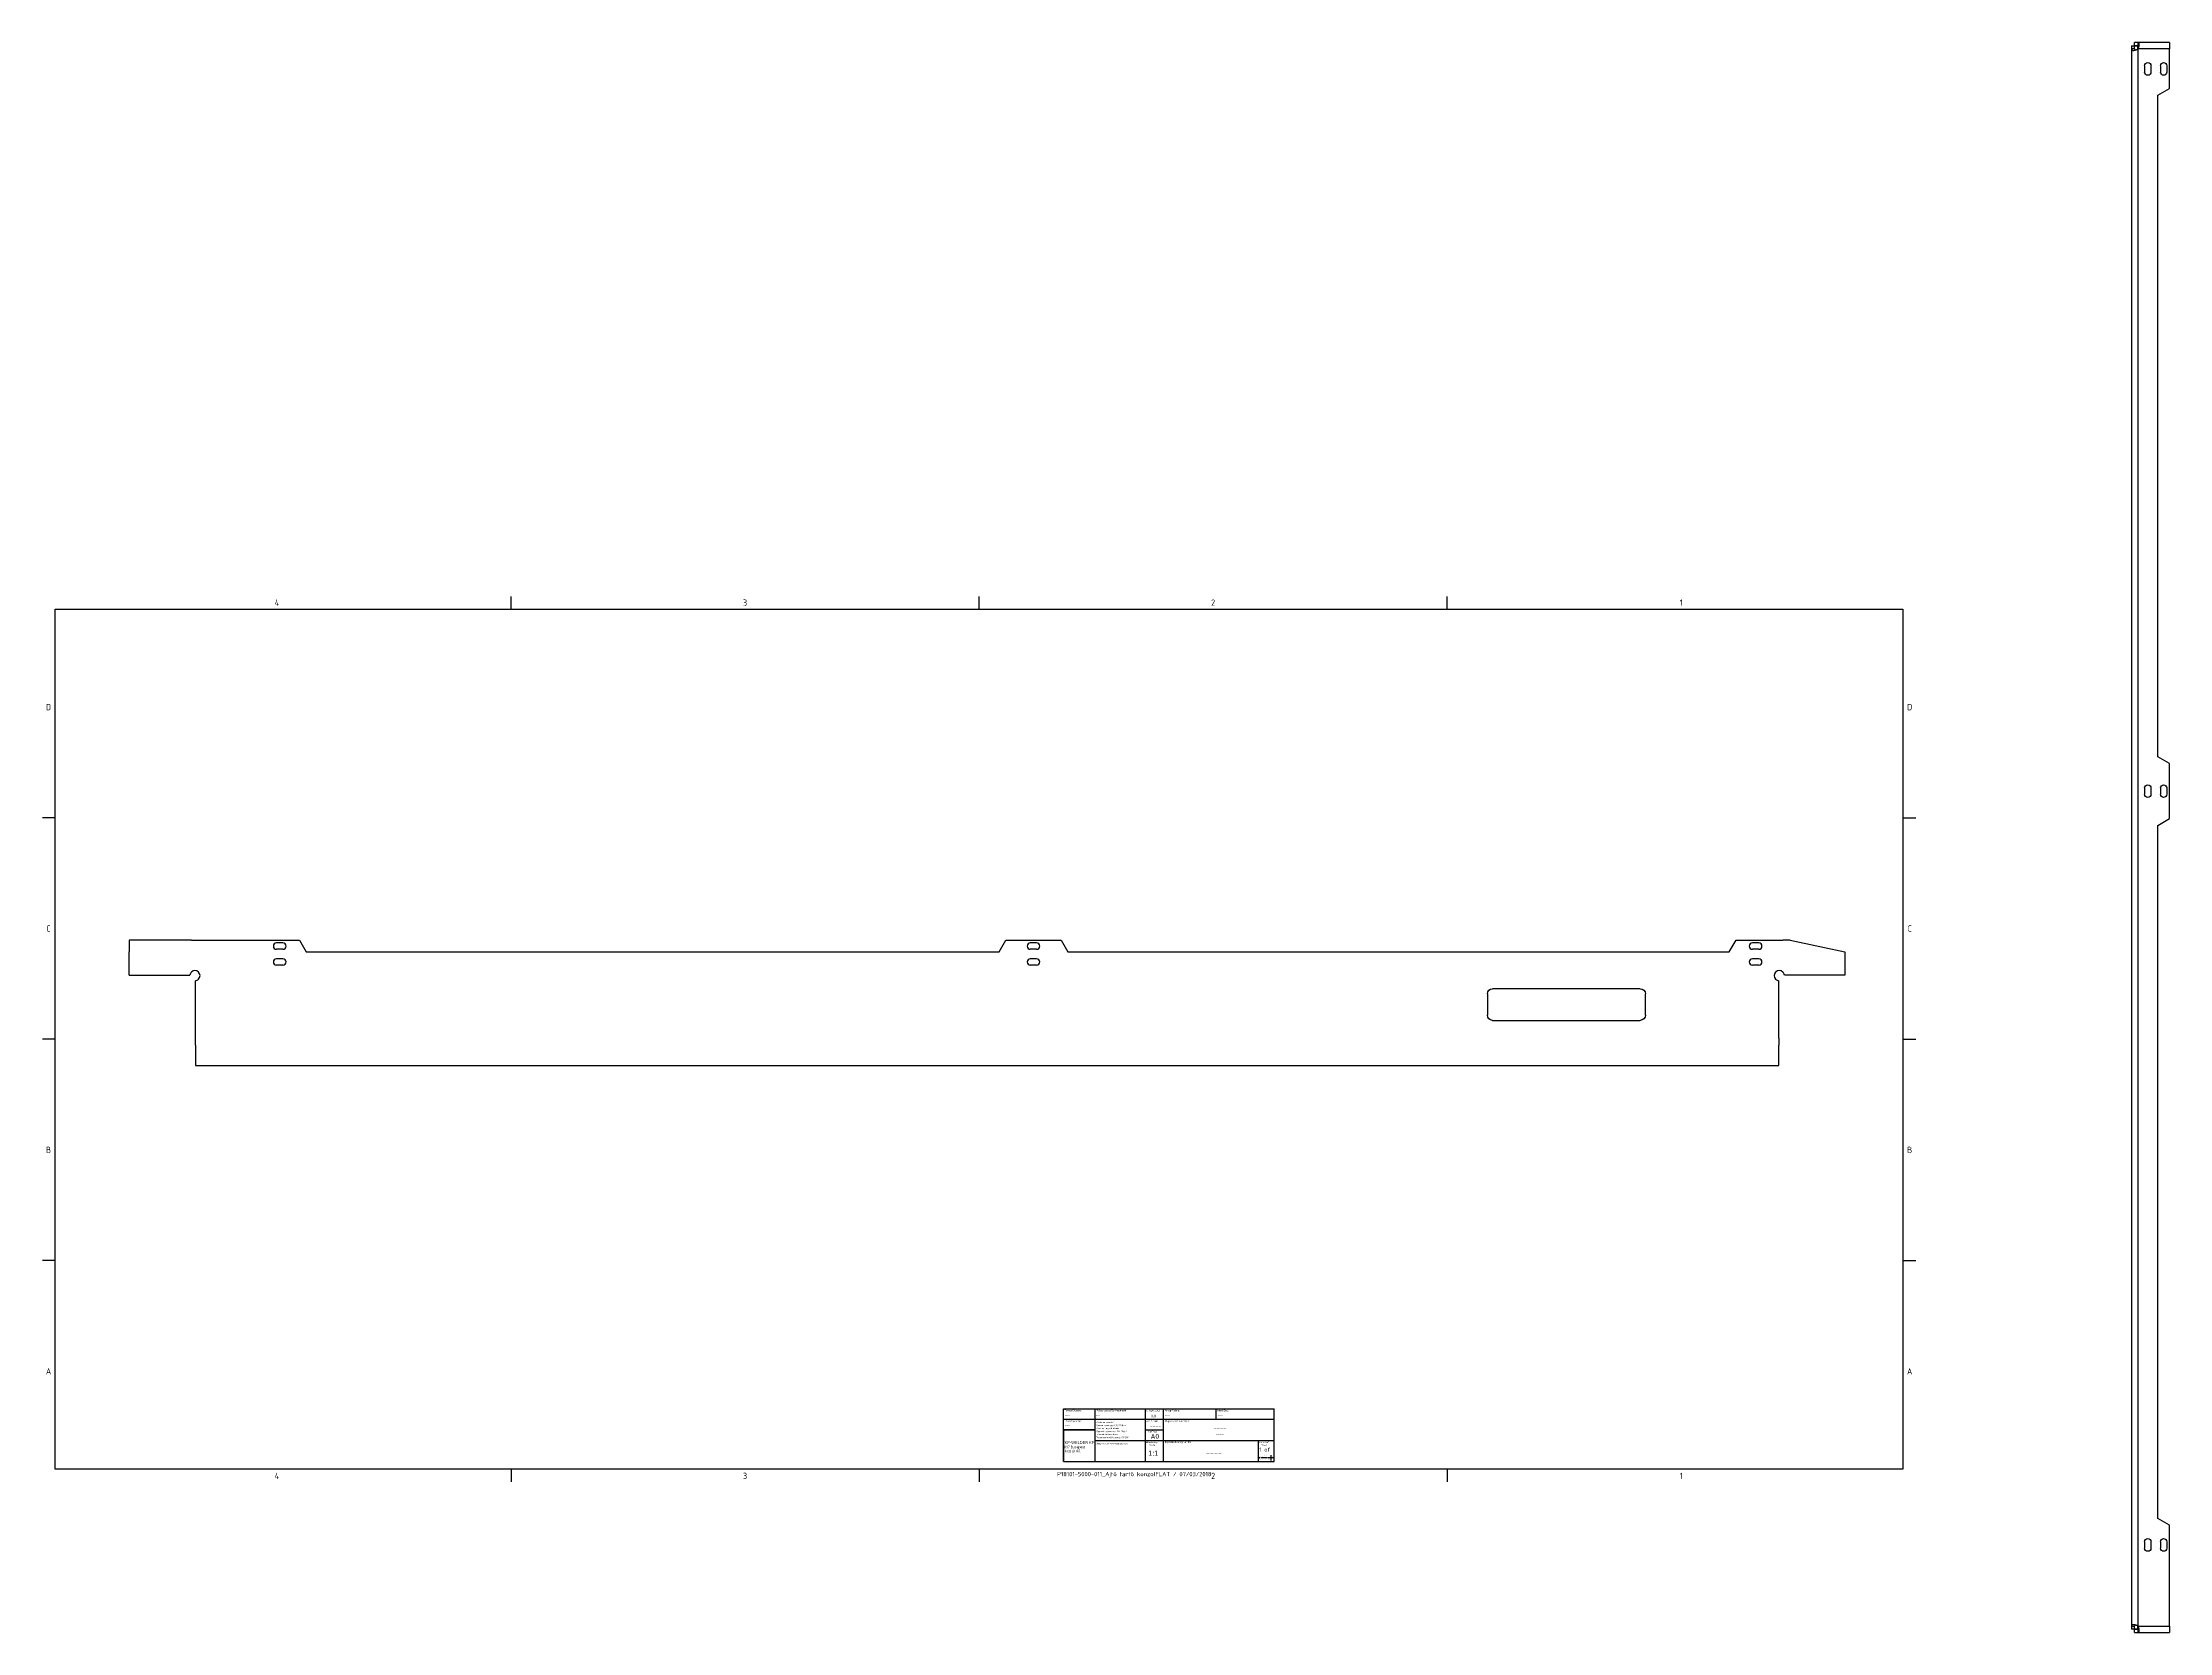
# Model space of a CAD drawing. Extents: x 1 to 2018, y -142 to 1366.
import ezdxf

# ---------------------------------------------------------------- set-up
doc = ezdxf.new("R2010")
doc.units = 0
doc.header["$LTSCALE"] = 12.7
doc.header["$MEASUREMENT"] = 0
doc.linetypes.add('CENTER', pattern=[0.72, 0.45, -0.09, 0.09, -0.09])
doc.layers.get('0').update_dxf_attribs({"linetype": 'CONTINUOUS'})
for name, color, linetype in [('ANNOTATION_TEXT', 7, 'CONTINUOUS'), ('BORDER_FRAME', 7, 'CONTINUOUS'), ('BORDER_ZONES', 7, 'CONTINUOUS'), ('TANGENT_LINES', 7, 'CONTINUOUS'), ('TITLE_BLOCK', 7, 'CONTINUOUS'), ('VISIBLE', 7, 'CONTINUOUS')]:
    doc.layers.add(name, color=color, linetype=linetype)
doc.styles.add('ONSHAPE-STANDARD', font='ISOCP.SHX')
doc.styles.add('ONSHAPE-STANDARD-NOTESTYLE', font='ARIsoP1.shx', dxfattribs={"height": 2.5})

msp = doc.modelspace()

# ---------------------------------------------------------------- linework, layer by layer
at = {"color": 250, "linetype": 'CONTINUOUS'}
for p, q in [((969, 20), (969, 70)), ((969, 70), (1169, 70)), ((999, 20), (999, 70)), ((1047, 20), (1047, 70)), ((1064, 20), (1064, 70)), ((1114, 60), (1114, 70)), ((1169, 20), (1169, 70)), ((969, 60), (1169, 60)), ((969, 50), (999, 50)), ((999, 50), (969, 50)), ((969, 50), (969, 20)), ((999, 20), (999, 50)), ((1047, 50), (1064, 50)), ((999, 40), (1169, 40)), ((1154, 20), (1154, 40)), ((969, 20), (1169, 20)), ((969, 20), (999, 20))]:
    msp.add_line(p, q, dxfattribs=at)
at = {"color": 250, "linetype": 'CENTER'}
for p, q in [((1162.4, 23.5), (1154.8, 23.5)), ((1168.1, 23.5), (1163, 23.5)), ((1165.6, 26), (1165.6, 21))]:
    msp.add_line(p, q, dxfattribs=at)
at = {"color": 7, "linetype": 'CONTINUOUS', "const_width": 0.0488, "flags": 128}
for points in [[(1162.1, 25.7), (1155.3, 24.6)], [(1155.3, 24.6), (1155.3, 22.3)], [(1155.3, 22.3), (1162.1, 21.3)], [(1162.1, 21.3), (1162.1, 25.7)]]:
    msp.add_lwpolyline(points, dxfattribs=at)
at = {"color": 7, "linetype": 'CONTINUOUS', "const_width": 0.0488}
for points in [[(1167.8, 23.5, 0.414214), (1165.6, 25.7, 2.414214), (1167.8, 23.5)], [(1166.8, 23.5, 0.414214), (1165.6, 24.6, 2.414214), (1166.8, 23.5)]]:
    msp.add_lwpolyline(points, format="xyb", close=True, dxfattribs=at)
at = {"layer": 'BORDER_FRAME'}
for p, q in [((12.7, 12.7), (12.7, 828.3)), ((12.7, 828.3), (1765.3, 828.3)), ((1765.3, 828.3), (1765.3, 12.7)), ((1765.3, 12.7), (12.7, 12.7))]:
    msp.add_line(p, q, dxfattribs=at)
at = {"layer": 'BORDER_ZONES'}
for p, q in [((445, 828.3), (445, 840.4)), ((889, 828.3), (889, 840.4)), ((1333, 828.3), (1333, 840.4)), ((12.7, 630.5), (0.6, 630.5)), ((1765.3, 630.5), (1777.4, 630.5)), ((12.7, 420.5), (0.6, 420.5)), ((1765.3, 420.5), (1777.4, 420.5)), ((12.7, 210.5), (0.6, 210.5)), ((1765.3, 210.5), (1777.4, 210.5)), ((445, 12.7), (445, 0.6)), ((889, 12.7), (889, 0.6)), ((1333, 12.7), (1333, 0.6))]:
    msp.add_line(p, q, dxfattribs=at)
at = {"layer": 'TANGENT_LINES'}
for p, q in [((1988.1, 1359.8), (1988.1, 1362.8)), ((1988.1, 1359.8), (1988.1, -136.2)), ((2018.1, 1359.8), (1988.1, 1359.8)), ((1988.1, -136.2), (2018.1, -136.2)), ((1988.1, -139.2), (1988.1, -136.2))]:
    msp.add_line(p, q, dxfattribs=at)
at = {"layer": 'VISIBLE'}
for p, q in [((1982.1, 1362.8), (1985.1, 1362.8)), ((1982.1, 1362.8), (1982.1, 1359.8)), ((1985.1, 1359.8), (1982.1, 1359.8)), ((1982.1, 1359.8), (1982.1, -136.2)), ((1985.1, 1362.8), (1985.1, 1365.8)), ((1988.1, 1365.8), (1985.1, 1365.8)), ((1985.1, 1359.8), (1985.1, 1362.8)), ((1985.1, 1362.8), (1988.1, 1362.8)), ((1988.1, 1362.8), (1985.1, 1362.8)), ((1985.1, 1358.5), (1985.4, 1358.6)), ((1988.1, 1365.8), (1988.1, 1362.8)), ((2018.1, 1365.8), (1988.1, 1365.8)), ((1988.5, 1362.8), (1988.1, 1362.8)), ((1989.3, 1362.5), (1989.4, 1362.8)), ((2018.1, 1365.8), (2018.1, 1359.8)), ((2018.1, 1322.2), (2018.1, 1359.8)), ((1994.6, 1343.8), (1994.6, 1337.8)), ((2000.6, 1343.8), (2000.6, 1337.8)), ((2009.6, 1343.8), (2009.6, 1337.8)), ((2015.6, 1343.8), (2015.6, 1337.8)), ((2007.1, 1315.8), (2018.1, 1322.2)), ((2007.1, 688.3), (2007.1, 1315.8)), ((2018.1, 682), (2007.1, 688.3)), ((2018.1, 629.7), (2018.1, 682)), ((1994.6, 658.8), (1994.6, 652.8)), ((2000.6, 658.8), (2000.6, 652.8)), ((2009.6, 658.8), (2009.6, 652.8)), ((2015.6, 658.8), (2015.6, 652.8)), ((2007.1, 623.3), (2018.1, 629.7)), ((2007.1, -34.2), (2007.1, 623.3)), ((82.9, 514.3), (82.9, 503.3)), ((141.8, 514.3), (82.9, 514.3)), ((141.8, 514.3), (148.6, 514.3)), ((148.6, 514.3), (244.3, 514.3)), ((228.6, 511.8), (222.6, 511.8)), ((228.6, 505.8), (222.6, 505.8)), ((244.3, 514.3), (250.6, 503.3)), ((908.1, 503.3), (914.5, 514.3)), ((914.5, 514.3), (966.8, 514.3)), ((943.6, 511.8), (937.6, 511.8)), ((943.6, 505.8), (937.6, 505.8)), ((966.8, 514.3), (973.1, 503.3)), ((1600.6, 503.3), (1607, 514.3)), ((1607, 514.3), (1644.6, 514.3)), ((1628.6, 511.8), (1622.6, 511.8)), ((1628.6, 505.8), (1622.6, 505.8)), ((1644.6, 514.3), (1651.5, 514.3)), ((1658.5, 514.3), (1651.5, 514.3)), ((1658.5, 514.3), (1710.3, 503.3)), ((82.9, 481.3), (82.9, 503.3)), ((228.6, 496.8), (222.6, 496.8)), ((228.6, 490.8), (222.6, 490.8)), ((250.6, 503.3), (908.1, 503.3)), ((943.6, 496.8), (937.6, 496.8)), ((943.6, 490.8), (937.6, 490.8)), ((973.1, 503.3), (1600.6, 503.3)), ((1628.6, 496.8), (1622.6, 496.8)), ((1628.6, 490.8), (1622.6, 490.8)), ((1710.3, 503.3), (1710.3, 481.3)), ((82.9, 481.3), (140.4, 481.3)), ((145.6, 421.5), (145.6, 476)), ((1516.1, 468.4), (1376.1, 468.4)), ((1647.6, 421.5), (1647.6, 476)), ((1710.3, 481.3), (1652.9, 481.3)), ((1371.1, 463.4), (1371.1, 443.4)), ((1521.1, 443.4), (1521.1, 463.4)), ((1376.1, 438.4), (1516.1, 438.4)), ((145.6, 414.7), (145.6, 421.5)), ((145.6, 414.7), (145.6, 395.7)), ((1647.6, 421.5), (1647.6, 414.7)), ((1647.6, 395.7), (1647.6, 414.7)), ((145.6, 395.7), (1647.6, 395.7)), ((2018.1, -40.5), (2007.1, -34.2)), ((1994.6, -56.2), (1994.6, -62.2)), ((2000.6, -56.2), (2000.6, -62.2)), ((2009.6, -56.2), (2009.6, -62.2)), ((2015.6, -56.2), (2015.6, -62.2)), ((2018.1, -136.2), (2018.1, -40.5)), ((1982.1, -136.2), (1985.1, -136.2)), ((1982.1, -136.2), (1982.1, -139.2)), ((1985.1, -139.2), (1982.1, -139.2)), ((1985.4, -135), (1985.1, -134.9)), ((1985.1, -139.2), (1985.1, -136.2)), ((1985.1, -142.2), (1985.1, -139.2)), ((1988.1, -139.2), (1985.1, -139.2)), ((1985.1, -139.2), (1988.1, -139.2)), ((1988.1, -139.2), (1988.5, -139.2)), ((1988.1, -139.2), (1988.1, -142.2)), ((1989.4, -139.2), (1989.3, -138.9)), ((2018.1, -136.2), (2018.1, -142.2)), ((1985.1, -142.2), (1988.1, -142.2)), ((1988.1, -142.2), (2018.1, -142.2))]:
    msp.add_line(p, q, dxfattribs=at)
at = {"layer": 'VISIBLE', "extrusion": (0, 6.12323e-17, -1)}
for centre, start, end in [((-1997.6, 1343.8), 0, 180), ((-1997.6, 1337.8), 180, 0), ((-2012.6, 1343.8), 0, 180), ((-2012.6, 1337.8), 180, 0), ((-1997.6, 658.8), 0, 180), ((-1997.6, 652.8), 180, 0), ((-2012.6, 658.8), 0, 180), ((-2012.6, 652.8), 180, 0), ((-1997.6, -56.2), 0, 180), ((-2012.6, -56.2), 0, 180), ((-1997.6, -62.2), 180, 0), ((-2012.6, -62.2), 180, 0)]:
    msp.add_arc(centre, 3, start, end, dxfattribs=at)
at = {"layer": 'VISIBLE'}
for centre, radius, start, end in [((222.6, 508.8), 3, 90, 270), ((228.6, 508.8), 3, 270, 90), ((937.6, 508.8), 3, 90, 270), ((943.6, 508.8), 3, 270, 90), ((1622.6, 508.8), 3, 90, 270), ((1628.6, 508.8), 3, 270, 90), ((145.2, 480.8), 4.83, 135, 174.8169), ((145.2, 480.8), 4.83, 45, 135), ((145.2, 480.8), 4.83, 315, 45), ((222.6, 493.8), 3, 90, 270), ((228.6, 493.8), 3, 270, 90), ((937.6, 493.8), 3, 90, 270), ((943.6, 493.8), 3, 270, 90), ((1622.6, 493.8), 3, 90, 270), ((1628.6, 493.8), 3, 270, 90), ((1648, 480.8), 4.83, 135, 225), ((1648, 480.8), 4.83, 45, 135), ((1648, 480.8), 4.83, 5.1831, 45), ((145.2, 480.8), 4.83, 275.1831, 315), ((1648, 480.8), 4.83, 225, 264.8169)]:
    msp.add_arc(centre, radius, start, end, dxfattribs=at)
at = {"layer": 'VISIBLE', "extrusion": (0, 0, -1)}
for centre, start, end in [((-1376.1, 463.4), 0, 90), ((-1516.1, 463.4), 90, 180), ((-1376.1, 443.4), 270, 0), ((-1516.1, 443.4), 180, 270)]:
    msp.add_arc(centre, 5, start, end, dxfattribs=at)
at = {"layer": 'VISIBLE'}
for points, knots in [([(1982.1, 1359.8), (1982.1, 1359.7), (1982.1, 1359.5), (1982.2, 1359.2), (1982.3, 1359), (1982.5, 1358.8), (1982.7, 1358.6), (1983.1, 1358.5), (1983.4, 1358.4), (1983.9, 1358.4), (1983.9, 1358.4), (1984.4, 1358.4), (1984.9, 1358.5), (1985, 1358.5), (1985.1, 1358.5)], [0, 0, 0, 0, 0.087213, 0.170363, 0.250816, 0.331326, 0.414969, 0.504146, 0.59974, 0.701789, 0.705378, 0.813011, 0.925449, 1, 1, 1, 1]), ([(1985.1, 1359.8), (1985.1, 1359.7), (1985.1, 1359.5), (1985.2, 1359.2), (1985.2, 1359), (1985.3, 1358.8), (1985.4, 1358.6), (1985.4, 1358.6), (1985.4, 1358.6)], [0, 0, 0, 0, 0.220778, 0.429392, 0.625344, 0.809695, 0.985348, 1, 1, 1, 1]), ([(1985.4, 1358.6), (1985.4, 1358.6), (1985.4, 1358.6), (1986.1, 1358.8), (1986.6, 1359), (1987.1, 1359.2), (1987.6, 1359.5), (1988, 1359.7), (1988.1, 1359.8)], [0, 0, 0, 0, 0.014781, 0.211049, 0.409163, 0.607653, 0.804915, 1, 1, 1, 1]), ([(1989.4, 1362.8), (1989.4, 1362.9), (1989.4, 1363.1), (1989.5, 1363.5), (1989.5, 1364.1), (1989.5, 1364.1), (1989.5, 1364.6), (1989.5, 1364.9), (1989.3, 1365.2), (1989.2, 1365.4), (1989, 1365.6), (1988.7, 1365.7), (1988.4, 1365.8), (1988.2, 1365.8), (1988.1, 1365.8)], [0, 0, 0, 0, 0.077517, 0.189531, 0.296944, 0.30052, 0.402124, 0.49747, 0.586313, 0.669739, 0.749944, 0.830185, 0.91304, 1, 1, 1, 1]), ([(1989.3, 1362.5), (1989.3, 1362.5), (1989.3, 1362.5), (1989.2, 1362.7), (1989, 1362.7), (1988.7, 1362.8), (1988.5, 1362.8), (1988.4, 1362.8), (1988.2, 1362.8), (1988.1, 1362.8)], [0, 0, 0, 0, 0.012093, 0.174785, 0.345332, 0.526822, 0.685336, 0.795564, 1, 1, 1, 1]), ([(1988.1, 1359.8), (1988.2, 1360), (1988.4, 1360.3), (1988.7, 1360.8), (1989, 1361.4), (1989.2, 1361.9), (1989.3, 1362.5), (1989.3, 1362.5), (1989.3, 1362.5)], [0, 0, 0, 0, 0.194744, 0.391772, 0.589857, 0.787797, 0.983665, 1, 1, 1, 1]), ([(1985.1, -134.9), (1985, -134.9), (1984.9, -134.8), (1984.4, -134.8), (1983.9, -134.8), (1983.9, -134.8), (1983.4, -134.8), (1983.1, -134.8), (1982.7, -135), (1982.5, -135.1), (1982.3, -135.3), (1982.2, -135.6), (1982.1, -135.9), (1982.1, -136.1), (1982.1, -136.2)], [0, 0, 0, 0, 0.074573, 0.186945, 0.294701, 0.298289, 0.400216, 0.495866, 0.584993, 0.668685, 0.749146, 0.829643, 0.912763, 1, 1, 1, 1]), ([(1985.4, -135), (1985.4, -135), (1985.4, -135), (1985.3, -135.1), (1985.2, -135.3), (1985.2, -135.6), (1985.1, -135.9), (1985.1, -136.1), (1985.1, -136.2)], [0, 0, 0, 0, 0.013083, 0.189099, 0.373613, 0.569966, 0.778822, 1, 1, 1, 1]), ([(1988.1, -136.2), (1988, -136.1), (1987.6, -135.8), (1987.1, -135.6), (1986.6, -135.3), (1986.1, -135.1), (1985.4, -135), (1985.4, -135), (1985.4, -135)], [0, 0, 0, 0, 0.194744, 0.391772, 0.589857, 0.787797, 0.983665, 1, 1, 1, 1]), ([(1989.3, -138.9), (1989.3, -138.9), (1989.3, -138.9), (1989.2, -138.2), (1989, -137.7), (1988.7, -137.2), (1988.4, -136.7), (1988.2, -136.3), (1988.1, -136.2)], [0, 0, 0, 0, 0.014781, 0.211049, 0.409163, 0.607653, 0.804915, 1, 1, 1, 1]), ([(1988.1, -139.2), (1988.2, -139.2), (1988.4, -139.2), (1988.5, -139.2), (1988.7, -139.1), (1989, -139.1), (1989.2, -139), (1989.3, -138.9), (1989.3, -138.9), (1989.3, -138.9)], [0, 0, 0, 0, 0.204083, 0.314206, 0.472541, 0.653675, 0.824086, 0.986456, 1, 1, 1, 1]), ([(1988.1, -142.2), (1988.2, -142.2), (1988.4, -142.2), (1988.7, -142.1), (1989, -142), (1989.2, -141.8), (1989.3, -141.6), (1989.5, -141.2), (1989.5, -140.9), (1989.5, -140.4), (1989.5, -140.4), (1989.5, -139.9), (1989.4, -139.4), (1989.4, -139.2), (1989.4, -139.2)], [0, 0, 0, 0, 0.086935, 0.169821, 0.250018, 0.330272, 0.413649, 0.502543, 0.597832, 0.699557, 0.703134, 0.810425, 0.922505, 1, 1, 1, 1])]:
    msp.add_open_spline(points, degree=3, knots=knots, dxfattribs=at)

# ---------------------------------------------------------------- texts
at = {"color": 7, "linetype": 'CONTINUOUS', "style": 'ONSHAPE-STANDARD-NOTESTYLE', "oblique": 0}
for s, height, width, p in [('Tervezö/Designer:', 1.5, 0.989, (970.2, 67.6)), ('Felületkezelés/Surf. treatment', 1.5, 1.061, (1000.2, 67.6)), ('Tömeg/Mass[kg]', 1.3, 0.934, (1047.3, 67.6)), ('Anyag/Material:', 1.5, 0.964, (1065.2, 67.6)), ('Méret/Size:', 1.5, 0.995, (1115.2, 67.6)), ('Ellenör/Approver: ', 1.5, 0.997, (970.2, 57.6)), ('Általános türések/', 1.4, 1.079, (1000.2, 56.4)), ('Alak- és helyzettürések/', 1.4, 1.091, (1000.2, 50.7)), ('General tolerances: ISO 2768-m', 1.4, 0.992, (1000.2, 53.5)), ('Geometric tolerances: ISO 2768-K', 1.4, 0.977, (1000.2, 47.8)), ('Türések és illesztések/', 1.4, 1.09, (1000.2, 45)), ('Tolerances and fit classes: ISO 286', 1.4, 1.032, (1000.2, 42.1)), ('Verzió/Version:', 1.25, 0.978, (1047.4, 57.6)), ('Lap/Page:', 1.5, 0.981, (1049.1, 47.6)), ('Megnevezés/Description:', 1.5, 0.967, (1065.2, 57.6)), ('Általános élletörés/General edge cond.', 1.3, 1.036, (1000.2, 36.1)), ('Méretarány/', 1.5, 1.031, (1047.2, 37.4)), ('Scale:', 1.5, 0.95, (1050.7, 34.9)), ('Rajzszám/Drawing Number:', 1.5, 0.937, (1065.2, 37.6)), ('Lapszám/', 1.5, 0.989, (1154.8, 37.4)), ('Sheet:', 1.5, 1.008, (1156.5, 34.9))]:
    msp.add_text(s, height=height, dxfattribs=dict(at, width=width)).set_placement(p)
at = {"style": 'ONSHAPE-STANDARD'}
msp.add_text('A0', height=4.63, dxfattribs=at).set_placement((1051.6, 41.5))
at = {"layer": 'ANNOTATION_TEXT', "style": 'ONSHAPE-STANDARD-NOTESTYLE'}
for s, insert, char_height, width, attachment_point in [('\\fARIsoP1.shx|b0|i0|c0|p0;----}', (970.6, 65.2), 2.5, 27.31, 1), ('\\fARIsoP1.shx|b0|i0|c0|p0;\\H2;----}', (999.9, 63.6), 2, 45.98, 4), ('3,8}', (1052.1, 64.5), 2.5, 7.016, 1), ('\\fARIsoP1.shx|b0|i0|c0|p0;----}', (1065.3, 63.7), 2.5, 46.977, 4), ('\\fARIsoP1.shx|b0|i0|c0|p0;----}', (1115.6, 63.8), 2.5, 50.336, 4), ('\\fARIsoP1.shx|b0|i0|c0|p0;----}', (970.4, 55.2), 2.5, 27.31, 1), ('\\fARIsoP1.shx|b0|i0|c0|p0;\\H1.08x;FKP-WELDER KFT.{\\H0.857339x;\\P1037 Budapest}{\\H0.925926x;\\PBécsi út 85.}}', (967.9, 39.4), 2.5, 32.46, 1), ('\\fARIsoP1.shx|b0|i0|c0|p0;\\H5;1:1}', (1049.4, 27.9), 5, 11.658, 4)]:
    msp.add_mtext(s, dxfattribs=dict(at, insert=insert, char_height=char_height, width=width, attachment_point=attachment_point))
at = {"layer": 'BORDER_ZONES', "char_height": 6, "attachment_point": 5, "style": 'ONSHAPE-STANDARD'}
for s, insert in [('4', (223, 834.6)), ('3', (667, 834.6)), ('2', (1111, 834.6)), ('1', (1555, 834.6)), ('D', (6.3, 735.5)), ('D', (1771.7, 735.5)), ('C', (6.3, 525.5)), ('C', (1771.7, 525.5)), ('B', (6.3, 315.5)), ('B', (1771.7, 315.5)), ('A', (6.3, 105.5)), ('A', (1771.7, 105.5)), ('4', (223, 6.3)), ('3', (667, 6.3)), ('2', (1111, 6.3)), ('1', (1555, 6.3))]:
    msp.add_mtext(s, dxfattribs=dict(at, insert=insert))
at = {"layer": 'TITLE_BLOCK', "color": 7, "attachment_point": 8, "style": 'ONSHAPE-STANDARD'}
for s, insert, char_height, width in [('----}', (1056.4, 52), 3.5, 15.915), ('----\\P\\H0.625x;----}', (1117.4, 44.6), 4, 98.956), ('----}', (1111.7, 25.9), 5, 82.293), ('1 of 1}', (1162.4, 29.4), 3.81, 41.91), ('{P18101-5000-011_Ajtó tartó konzolFLAT / 07/03/2018}', (1036.2, 4.8), 4, 130.175)]:
    msp.add_mtext(s, dxfattribs=dict(at, insert=insert, char_height=char_height, width=width))

doc.saveas('drawing.dxf')
